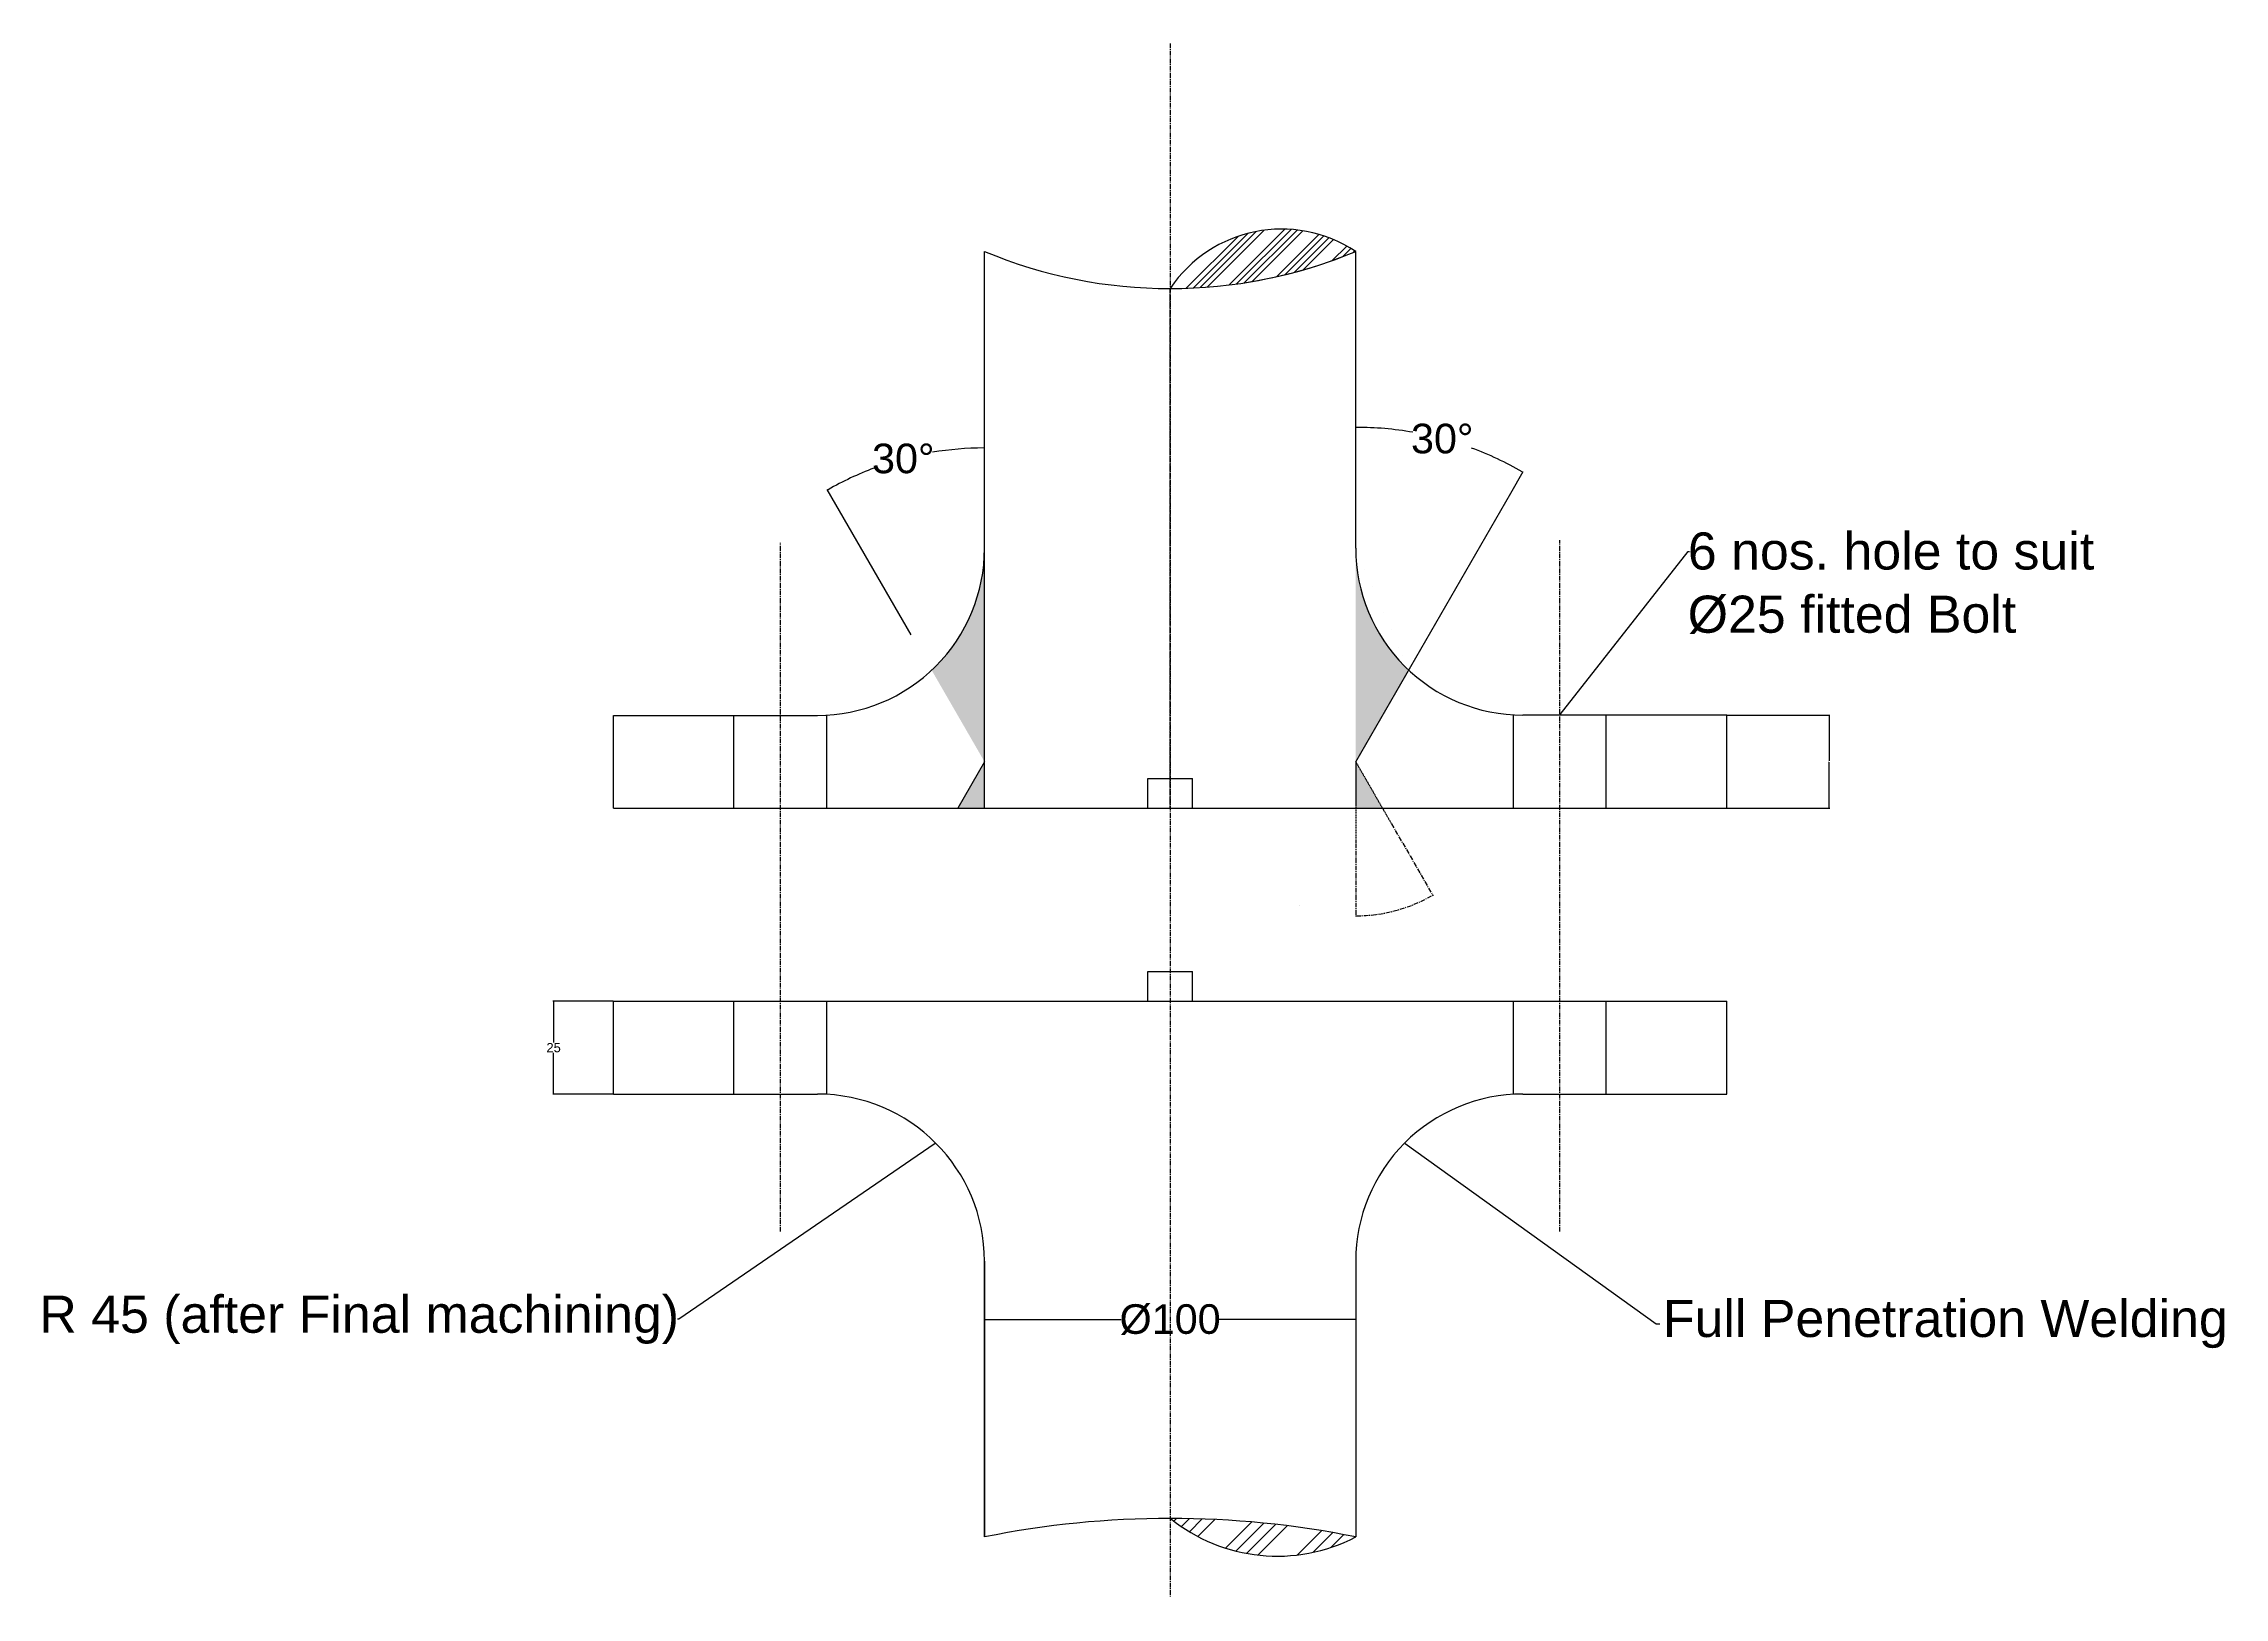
# Model space of a CAD drawing. Header units: millimetres. Extents: x 27 to 622, y 86 to 914.
# Drawn here: x 27 to 617, y 494 to 914 of the extents above; entities that cross this region are included whole.
import ezdxf

# ---------------------------------------------------------------- set-up
doc = ezdxf.new("R2010")
doc.units = ezdxf.units.MM
doc.header["$MEASUREMENT"] = 0
for name, pattern in [('CENTER', [2, 1.25, -0.25, 0.25, -0.25]), ('CENTER2', [1.125, 0.75, -0.125, 0.125, -0.125]), ('HIDDEN2', [0.1875, 0.125, -0.0625])]:
    doc.linetypes.add(name, pattern=pattern)
doc.styles.get("Standard").update_dxf_attribs({"font": 'arial.ttf'})
doc.dimstyles.get("Standard").update_dxf_attribs({"dimtxt": 0.18, "dimasz": 0.18, "dimexe": 0.18, "dimexo": 0.0625, "dimgap": 0.09, "dimtad": 0, "dimtih": 1, "dimtoh": 1, "dimdec": 4, "dimzin": 0, "dimdsep": 46, "dimtxsty": 'Standard', "dimcen": 0.09, "dimadec": 0, "dimazin": 0, "dimtfac": 1, "dimtdec": 4, "dimtofl": 0, "dimtmove": 0, "dimatfit": 3, "dimfxl": 1, "dimtolj": 1, "dimtzin": 0, "dimarcsym": 0})

# ---------------------------------------------------------------- blocks, each defined once
blk = doc.blocks.new('*D1')
at = {"color": 0, "linetype": 'CENTER', "lineweight": -2, "transparency": 16777216}
for p, q in [((391.58, 703.44), (402.79, 684.02)), ((381.87, 698.16), (381.87, 678.42))]:
    blk.add_line(p, q, dxfattribs=at)
blk.add_arc((381.87, 720.25), 41.65, 270.24761, 299.76231, dxfattribs=at)
at = {"color": 0, "linetype": 'CENTER', "transparency": 16777216}
for points in [[(402.53, 684.12), (402.56, 684.07), (402.7, 684.18)], [(382.05, 678.57), (382.05, 678.63), (381.87, 678.6)]]:
    blk.add_solid(points, dxfattribs=at)
at = {"layer": 'Defpoints', "color": 0, "linetype": 'CENTER', "transparency": 16777216}
for p in [(381.87, 720.25), (381.87, 720.25), (391.55, 703.5), (381.87, 698.22), (396.12, 681.11)]:
    blk.add_point(p, dxfattribs=at)
at = {"color": 0, "linetype": 'CENTER', "transparency": 16777216, "insert": (366.92, 681.37), "char_height": 0.18, "attachment_point": 5}
blk.add_mtext('\\A1;30°', dxfattribs=at)
blk = doc.blocks.new('*D2')
at = {"color": 0, "linetype": 'Continuous', "lineweight": -2, "transparency": 16777216}
blk.add_line((423.81, 792.86), (427.17, 798.67), dxfattribs=at)
for start, end in [(80.14747, 89.88589), (60.10419, 69.71486)]:
    blk.add_arc((381.87, 720.25), 90.38, start, end, dxfattribs=at)
at = {"color": 0, "linetype": 'Continuous', "transparency": 16777216}
for points in [[(382.05, 810.6), (382.05, 810.66), (381.87, 810.63)], [(426.93, 798.63), (426.9, 798.58), (427.08, 798.51)]]:
    blk.add_solid(points, dxfattribs=at)
at = {"layer": 'Defpoints', "color": 0, "linetype": 'Continuous', "transparency": 16777216}
for p in [(381.87, 888.73), (412.79, 805.17), (423.78, 792.81), (381.87, 720.25), (381.87, 720.25)]:
    blk.add_point(p, dxfattribs=at)
at = {"color": 0, "linetype": 'Continuous', "transparency": 16777216, "insert": (405.27, 807.55), "char_height": 0.18, "attachment_point": 5}
blk.add_mtext('\\A1;{\\H44.44444x;30°}', dxfattribs=at)
blk = doc.blocks.new('*D3')
at = {"layer": 'Defpoints', "color": 0, "linetype": 'Continuous', "transparency": 16777216}
for p in [(265.13, 813.18), (281.52, 777.93), (281.52, 720.25), (281.52, 720.25), (281.52, 720.25)]:
    blk.add_point(p, dxfattribs=at)
blk = doc.blocks.new('*D9')
at = {"color": 0, "lineweight": -2, "transparency": 16777216}
for p, q in [((281.52, 786.52), (281.52, 805.24)), ((261.73, 754.51), (239, 793.84))]:
    blk.add_line(p, q, dxfattribs=at)
for start, end in [(90.1216, 99.52391), (110.64426, 119.90128)]:
    blk.add_arc((281.52, 720.25), 84.81, start, end, dxfattribs=at)
at = {"color": 0, "transparency": 16777216}
for points in [[(281.34, 805.09), (281.34, 805.03), (281.52, 805.06)], [(239.26, 793.75), (239.23, 793.8), (239.09, 793.68)]]:
    blk.add_solid(points, dxfattribs=at)
at = {"layer": 'Defpoints', "color": 0, "transparency": 16777216}
for p in [(266.78, 803.77), (281.52, 786.46), (261.76, 754.45), (281.52, 720.25), (281.52, 720.25)]:
    blk.add_point(p, dxfattribs=at)
at = {"color": 0, "transparency": 16777216, "insert": (259.56, 802.17), "char_height": 0.18, "attachment_point": 5}
blk.add_mtext('\\A1;{\\H44.44444x;30°}', dxfattribs=at)
blk = doc.blocks.new('*D10')
at = {"color": 0, "lineweight": -2, "transparency": 16777216}
for p, q in [((281.52, 585.22), (281.52, 569.29)), ((381.87, 585.22), (381.87, 569.29)), ((281.7, 569.47), (318.43, 569.47)), ((381.69, 569.47), (344.96, 569.47))]:
    blk.add_line(p, q, dxfattribs=at)
at = {"color": 0, "transparency": 16777216}
for points in [[(281.7, 569.5), (281.7, 569.44), (281.52, 569.47)], [(381.69, 569.5), (381.69, 569.44), (381.87, 569.47)]]:
    blk.add_solid(points, dxfattribs=at)
at = {"layer": 'Defpoints', "color": 0, "transparency": 16777216}
for p in [(281.52, 585.28), (381.87, 585.28), (381.87, 569.47)]:
    blk.add_point(p, dxfattribs=at)
at = {"color": 0, "transparency": 16777216, "insert": (331.7, 569.47), "char_height": 0.18, "attachment_point": 5}
blk.add_mtext('\\A1;{\\H44.44444x;%%C100}', dxfattribs=at)
blk = doc.blocks.new('*D11')
at = {"color": 0, "lineweight": -2, "transparency": 16777216}
for p, q in [((181.11, 655.5), (164.85, 655.5)), ((165.03, 655.32), (165.03, 644.33)), ((165.03, 630.6), (165.03, 641.59)), ((181.11, 630.42), (164.85, 630.42))]:
    blk.add_line(p, q, dxfattribs=at)
at = {"color": 0, "transparency": 16777216}
for points in [[(165, 655.32), (165.06, 655.32), (165.03, 655.5)], [(165, 630.6), (165.06, 630.6), (165.03, 630.42)]]:
    blk.add_solid(points, dxfattribs=at)
at = {"layer": 'Defpoints', "color": 0, "transparency": 16777216}
for p in [(181.18, 655.5), (165.03, 630.42), (181.18, 630.42)]:
    blk.add_point(p, dxfattribs=at)
at = {"color": 0, "transparency": 16777216, "insert": (165.03, 642.96), "char_height": 0.18, "attachment_point": 5}
blk.add_mtext('\\A1;{\\H13.88889x;25}', dxfattribs=at)
blk = doc.blocks.new('*D12')
at = {"color": 0, "lineweight": -2, "transparency": 16777216}
for p, q in [((482.28, 732.86), (510.07, 732.86)), ((509.89, 732.68), (509.89, 720.47)), ((509.89, 707.89), (509.89, 720.1)), ((482.28, 707.71), (510.07, 707.71))]:
    blk.add_line(p, q, dxfattribs=at)
at = {"color": 0, "transparency": 16777216}
for points in [[(509.86, 732.68), (509.92, 732.68), (509.89, 732.86)], [(509.86, 707.89), (509.92, 707.89), (509.89, 707.71)]]:
    blk.add_solid(points, dxfattribs=at)
at = {"layer": 'Defpoints', "color": 0, "transparency": 16777216}
for p in [(482.22, 732.86), (482.22, 707.71), (509.89, 707.71)]:
    blk.add_point(p, dxfattribs=at)
at = {"color": 0, "transparency": 16777216, "insert": (509.89, 720.28), "char_height": 0.18, "attachment_point": 5}
blk.add_mtext('\\A1;25.1467', dxfattribs=at)

msp = doc.modelspace()

# ---------------------------------------------------------------- hatches: boundary and pattern name
at = {"linetype": 'Continuous'}
h = msp.add_hatch(dxfattribs=at)
h.set_pattern_fill('ANSI34', color=256, scale=12.041773)
h.set_pattern_definition([(44.98855, (-9596.0295, -2451.667), (-5.32176, 5.319633), []), (44.98855, (-9594.2556, -2451.667), (-5.32176, 5.319633), []), (44.98855, (-9592.482, -2451.667), (-5.32176, 5.319633), []), (44.98855, (-9590.708, -2451.667), (-5.32176, 5.319633), [])])
edge = h.paths.add_edge_path()
edge.add_ellipse((331.69769, 978.54144), major_axis=(130.45248, 0), ratio=0.9996004, start_angle=270, end_angle=292.61986495)
edge.add_ellipse((361.83282, 827.92601), major_axis=(36.2919, 0), ratio=0.9996004, start_angle=56.48472691, end_angle=146.13513803)
h = msp.add_hatch(color=256, dxfattribs=at)
h.dxf.hatch_style = 1
edge = h.paths.add_edge_path()
edge.add_line((281.52366, 720.24842), (281.52366, 777.9255))
edge.add_ellipse((236.36703, 777.9255), major_axis=(45.15663, 0), ratio=0.9996004, start_angle=313.1285448, end_angle=360, ccw=False)
edge.add_line((267.2378, 744.98238), (281.52366, 720.24842))
h.paths.add_polyline_path([(281.52366, 707.70993), (281.52366, 720.24842), (274.28166, 707.70993)])
edge = h.paths.add_edge_path()
edge.add_line((381.87173, 720.24842), (396.18373, 745.02764))
edge.add_ellipse((427.02836, 777.99522), major_axis=(-45.15663, 0), ratio=0.9996004, start_angle=360, end_angle=406.91688232, ccw=False)
edge.add_line((381.87173, 777.99522), (381.87173, 720.24842))
h.paths.add_polyline_path([(381.87173, 707.70993), (389.11373, 707.70993), (381.87173, 720.24842)])
h = msp.add_hatch(dxfattribs=at)
h.set_pattern_fill('ANSI34', color=256, scale=24.083545)
h.set_pattern_definition([(44.98855, (-9596.03, -2451.667), (-10.64352, 10.639266), []), (44.98855, (-9592.482, -2451.667), (-10.64352, 10.639266), []), (44.98855, (-9588.934, -2451.667), (-10.64352, 10.639266), []), (44.98855, (-9585.386, -2451.667), (-10.64352, 10.639266), [])])
edge = h.paths.add_edge_path()
edge.add_ellipse((331.69769, 262.46416), major_axis=(253.37887, 0), ratio=0.9996004, start_angle=78.57881372, end_angle=89.97975145)
edge.add_ellipse((360.65854, 551.44113), major_axis=(45.92403, 0), ratio=0.9996004, start_angle=231.04755077, end_angle=297.5110144)

# ---------------------------------------------------------------- linework, layer by layer
at = {"linetype": 'CENTER'}
for p, q in [((331.69769, 914.34282), (331.69769, 494.39533)), ((226.36189, 593.24349), (226.36189, 779.37897)), ((437.06316, 593.24349), (437.06316, 780.10681))]:
    msp.add_line(p, q, dxfattribs=at)
at = {"linetype": 'Continuous'}
for p, q in [((281.52366, 777.9255), (281.52366, 858.17188)), ((281.52366, 707.70993), (281.52366, 858.17188)), ((381.87173, 777.99522), (381.87173, 858.17188)), ((381.87173, 720.24842), (423.77959, 792.80596)), ((281.52366, 720.24842), (281.52366, 777.9255)), ((181.1756, 707.70993), (181.1756, 732.78692)), ((181.1756, 732.78692), (236.36703, 732.78692)), ((213.78872, 707.70993), (213.78872, 732.78692)), ((238.87573, 707.70993), (238.87573, 732.85663)), ((424.51966, 707.70993), (424.51966, 732.92634)), ((482.21979, 732.85663), (427.02836, 732.85663)), ((449.60667, 707.70993), (449.60667, 732.85663)), ((482.21979, 707.70993), (482.21979, 732.85663)), ((281.52366, 720.24842), (274.28166, 707.70993)), ((325.67681, 707.70993), (325.67681, 715.73456)), ((325.67681, 715.73456), (337.71858, 715.73456)), ((337.71858, 707.70993), (337.71858, 715.73456)), ((181.1756, 707.70993), (482.21979, 707.70993)), ((325.67681, 663.52395), (337.71858, 663.52395)), ((325.67681, 655.49932), (325.67681, 663.52395)), ((337.71858, 655.49932), (337.71858, 663.52395)), ((181.1756, 630.42232), (181.1756, 655.49932)), ((181.1756, 655.49932), (482.21979, 655.49932)), ((213.78872, 630.42232), (213.78872, 655.49932)), ((238.87573, 630.35261), (238.87573, 655.49932)), ((424.51966, 630.35261), (424.51966, 655.49932)), ((449.60667, 630.42232), (449.60667, 655.49932)), ((482.21979, 630.42232), (482.21979, 655.49932)), ((181.1756, 630.42232), (236.36703, 630.42232)), ((427.02836, 630.42232), (482.21979, 630.42232)), ((281.52366, 585.28374), (281.52366, 510.72637)), ((281.52366, 510.72637), (281.52366, 585.28374)), ((381.87173, 585.28374), (381.87173, 510.72637))]:
    msp.add_line(p, q, dxfattribs=at)
at = {"linetype": 'CENTER2'}
msp.add_line((331.69769, 707.70993), (331.69769, 848.14108), dxfattribs=at)
at = {"linetype": 'ByBlock', "lineweight": -2}
for p, q in [((437.17465, 732.99869), (471.75184, 777.05553)), ((471.75184, 777.05553), (472.11309, 777.05553)), ((268.14864, 617.09941), (198.90296, 569.62395)), ((395.24441, 617.09608), (463.06799, 568.31224)), ((198.90296, 569.62395), (198.54171, 569.62395)), ((463.06799, 568.31224), (464.07147, 568.31224))]:
    msp.add_line(p, q, dxfattribs=at)
at = {"linetype": 'HIDDEN2'}
for q in [(391.54734, 703.49646), (381.87173, 698.22454)]:
    msp.add_line((381.87173, 720.24842), q, dxfattribs=at)
at = {"linetype": 'Continuous'}
for centre, major_axis, start_param, end_param in [((361.83282, 827.92601), (36.2919, 0), 0.985844462, 2.550539312), ((331.69769, 978.54144), (-130.45248, 0), 1.176005207, 1.965587446), ((331.69769, 978.54144), (130.45248, 0), -1.416336728, -1.176005207), ((236.36703, 777.9255), (45.15663, 0), 4.71238898, 6.283185307), ((427.02836, 777.99522), (-45.15663, 0), 0, 1.570796327), ((236.36703, 585.28374), (-45.15663, 0), 3.141592654, 4.71238898), ((427.02836, 585.28374), (45.15663, 0), 1.570796327, 3.141592654), ((331.69769, 262.46416), (253.37887, 0), 1.371459022, 1.770133632), ((360.65854, 551.44113), (45.92403, 0), 4.030030634, 5.192546762)]:
    msp.add_ellipse(centre, major_axis=major_axis, ratio=0.9996004, start_param=start_param, end_param=end_param, dxfattribs=at)
msp.add_solid([(437.19834, 732.98011), (437.06316, 732.85663), (437.15097, 733.01726)])
at = {"linetype": 'HIDDEN2'}
for points in [[(268.13161, 617.12423), (268.29759, 617.20154), (268.16566, 617.0746)], [(395.22683, 617.07166), (395.0978, 617.20154), (395.262, 617.12051)]]:
    msp.add_solid(points, dxfattribs=at)

# ---------------------------------------------------------------- texts
at = {"width": 1.0004}
for s, p in [('6 nos. hole to suit', (471.67633, 772.20092)), ('Ø25 fitted Bolt', (471.63526, 755.11344)), ('R 45 (after Final machining)', (25.99099, 565.91201)), ('Full Penetration Welding', (464.92846, 564.77135))]:
    msp.add_text(s, height=10.0307966, dxfattribs=at).set_placement(p)

# ---------------------------------------------------------------- dimensions: what is measured, and where the dimension line sits
at = {"linetype": 'Continuous'}
dim = msp.add_angular_dim_2l(base=(412.79343, 805.17461), line1=((381.87173, 720.24842), (381.87173, 888.72752)), line2=((381.87173, 720.24842), (423.77959, 792.80596)), text='{\\H44.44444x;<>}', dimstyle='Standard', dxfattribs=at)
dim.commit()
dim.dimension.update_dxf_attribs({"geometry": '*D2', "text_midpoint": (405.27144, 807.54712)})
dim = msp.add_angular_dim_2l(base=(265.13111, 813.17805), line1=((281.52366, 720.24842), (281.52366, 777.9255)), line2=((281.52366, 720.24842), (281.52366, 720.24842)), dimstyle='Standard', dxfattribs=at)
dim.commit()
dim.dimension.update_dxf_attribs({"geometry": '*D3', "text_midpoint": (265.13111, 813.17805)})
dim = msp.add_angular_dim_2l(base=(266.78496, 803.77075), line1=((281.52366, 720.24842), (281.52366, 786.45746)), line2=((281.52366, 720.24842), (261.75751, 754.45285)), text='{\\H44.44444x;<>}', dimstyle='Standard')
dim.commit()
dim.dimension.update_dxf_attribs({"geometry": '*D9', "text_midpoint": (259.55614, 802.1669)})
dim = msp.add_linear_dim(base=(509.88828, 707.70993), p1=(482.21979, 732.85663), p2=(482.21979, 707.70993), angle=90, dimstyle='Standard')
dim.commit()
dim.dimension.update_dxf_attribs({"geometry": '*D12', "text_midpoint": (509.88828, 720.28328)})
at = {"linetype": 'CENTER'}
dim = msp.add_angular_dim_2l(base=(396.1219, 681.11046), line1=((381.87173, 720.24842), (391.54734, 703.49646)), line2=((381.87173, 720.24842), (381.87173, 698.22454)), dimstyle='Standard', dxfattribs=at)
dim.commit()
dim.dimension.update_dxf_attribs({"geometry": '*D1', "text_midpoint": (366.92206, 681.37227), "dimtype": 162})
dim = msp.add_linear_dim(base=(165.03108, 630.42232), p1=(181.1756, 655.49932), p2=(181.1756, 630.42232), angle=90, text='{\\H13.88889x;25}', dimstyle='Standard')
dim.commit()
dim.dimension.update_dxf_attribs({"geometry": '*D11', "text_midpoint": (165.03108, 642.96082)})
dim = msp.add_linear_dim(base=(381.87173, 569.4698), p1=(281.52366, 585.28374), p2=(381.87173, 585.28374), text='{\\H44.44444x;%%C100}', dimstyle='Standard')
dim.commit()
dim.dimension.update_dxf_attribs({"geometry": '*D10', "text_midpoint": (331.69769, 569.4698)})

doc.saveas('drawing.dxf')
